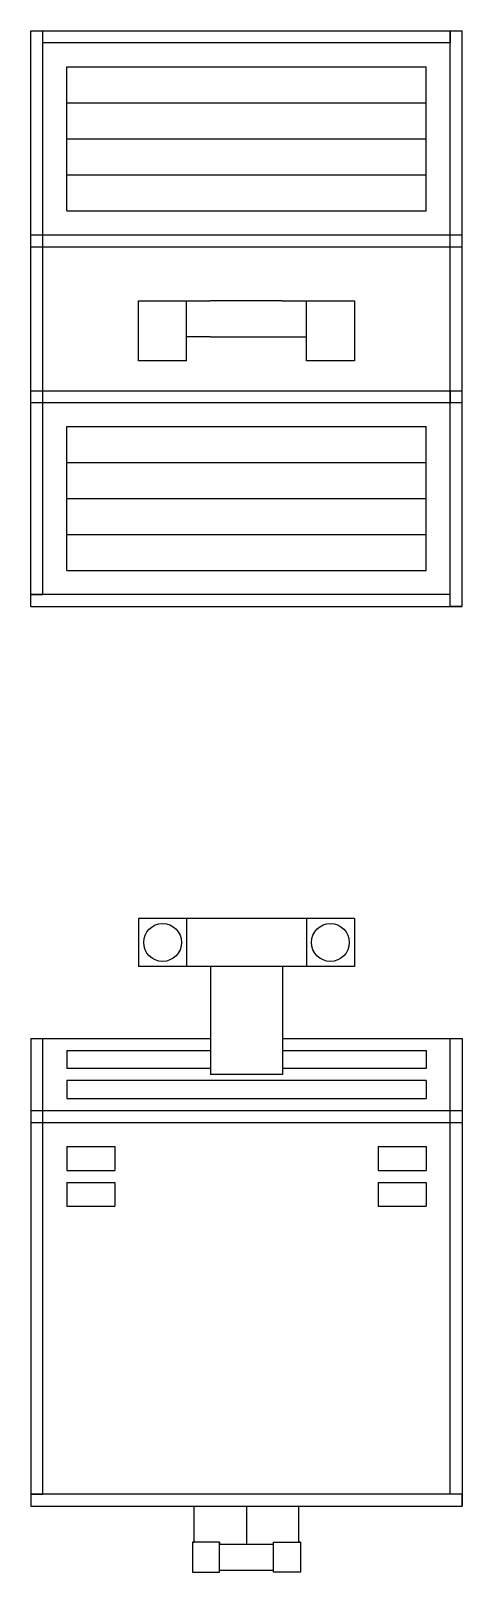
# Model space of a CAD drawing. Header units: inches. Extents: x 8 to 216, y -37 to 92.
# Drawn here: x 8 to 44, y -37 to 91.5 of the extents above; entities that cross this region are included whole.
import ezdxf

# ---------------------------------------------------------------- set-up
doc = ezdxf.new("R2010")
doc.units = ezdxf.units.IN
doc.header["$LTSCALE"] = 8
doc.header["$MEASUREMENT"] = 0

msp = doc.modelspace()

# ---------------------------------------------------------------- linework, layer by layer
for p, q in [((8, 43.5), (8, 91.5)), ((8, 91.5), (44, 91.5)), ((9, 44.5), (9, 91.5)), ((43, 43.5), (43, 91.5)), ((43, 91.5), (43, 90.5)), ((44, 43.5), (44, 91.5)), ((43, 90.5), (9, 90.5)), ((11, 88.5), (41, 88.5)), ((11, 76.5), (11, 88.5)), ((41, 76.5), (41, 88.5)), ((11, 85.5), (41, 85.5)), ((11, 82.5), (41, 82.5)), ((11, 79.5), (41, 79.5)), ((11, 76.5), (41, 76.5)), ((8, 74.5), (44, 74.5)), ((8, 73.5), (44, 73.5)), ((17, 66), (17, 69)), ((17, 69), (23, 69)), ((18, 69), (23, 69)), ((21, 64), (21, 69)), ((29, 69), (23, 69)), ((29, 69), (32, 69)), ((31, 64), (31, 69)), ((32, 69), (35, 69)), ((35, 69), (35, 66)), ((17, 64), (17, 66)), ((23, 66), (21, 66)), ((23, 66), (29, 66)), ((29, 66), (31, 66)), ((35, 66), (35, 64)), ((21, 64), (17, 64)), ((35, 64), (31, 64)), ((8, 61.5), (44, 61.5)), ((44, 60.5), (8, 60.5)), ((43, 61.5), (43, 60.5)), ((11, 58.5), (41, 58.5)), ((11, 46.5), (11, 58.5)), ((41, 46.5), (41, 58.5)), ((11, 55.5), (41, 55.5)), ((11, 52.5), (41, 52.5)), ((11, 49.5), (41, 49.5)), ((11, 46.5), (41, 46.5)), ((43, 44.5), (8, 44.5)), ((8, 44.5), (9, 44.5)), ((43, 43.5), (43, 44.5)), ((8, 43.5), (44, 43.5)), ((44, 43.5), (43, 43.5)), ((17, 17.5), (17, 13.5)), ((35, 17.5), (17, 17.5)), ((21, 17.5), (21, 13.5)), ((31, 17.5), (31, 13.5)), ((35, 17.5), (35, 13.5)), ((35, 13.5), (17, 13.5)), ((23, 13.5), (23, 4.5)), ((29, 13.5), (29, 4.5)), ((8, 7.5), (23, 7.5)), ((8, 7.5), (8, -31.5)), ((9, -30.5), (9, 7.5)), ((11, 6.5), (11, 5)), ((11, 6.5), (23, 6.5)), ((29, 7.5), (44, 7.5)), ((29, 6.5), (41, 6.5)), ((41, 6.5), (41, 5)), ((43, -30.5), (43, 7.5)), ((44, 7.5), (44, -31.5)), ((23, 5), (11, 5)), ((41, 4), (11, 4)), ((11, 4), (11, 2.5)), ((29, 4.5), (23, 4.5)), ((41, 5), (29, 5)), ((41, 4), (41, 2.5)), ((8, 1.5), (44, 1.5)), ((8, 1.5), (8, 0.5)), ((11, 2.5), (41, 2.5)), ((8, 0.5), (44, 0.5)), ((11, -1.5), (15, -1.5)), ((11, -1.5), (11, -3.5)), ((15, -1.5), (15, -3.5)), ((37, -1.5), (37, -3.5)), ((37, -1.5), (41, -1.5)), ((41, -1.5), (41, -3.5)), ((11, -3.5), (15, -3.5)), ((37, -3.5), (41, -3.5)), ((11, -4.5), (15, -4.5)), ((11, -4.5), (11, -6.5)), ((15, -4.5), (15, -6.5)), ((37, -4.5), (41, -4.5)), ((37, -4.5), (37, -6.5)), ((41, -4.5), (41, -6.5)), ((11, -6.5), (15, -6.5)), ((37, -6.5), (41, -6.5)), ((44, -30.5), (8, -30.5)), ((8, -30.5), (9, -30.5)), ((44, -30.5), (43, -30.5)), ((44, -31.5), (44, -30.5)), ((8, -31.5), (44, -31.5)), ((8, -31.5), (26, -31.5)), ((21.625, -34.5), (21.625, -31.5)), ((26, -31.5), (26, -34.667)), ((30.375, -34.5), (30.375, -31.5)), ((21.5, -34.5), (21.5, -37)), ((23.75, -34.5), (21.5, -34.5)), ((21.5, -34.5), (21.625, -34.5)), ((23.75, -37), (23.75, -34.5)), ((23.75, -34.5), (23.75, -34.667)), ((23.75, -34.667), (28.25, -34.667)), ((28.25, -34.5), (30.5, -34.5)), ((28.25, -37), (28.25, -34.5)), ((30.5, -34.5), (30.375, -34.5)), ((30.5, -34.5), (30.5, -34.5)), ((30.5, -34.5), (30.5, -37)), ((21.5, -37), (23.75, -37)), ((23.75, -37), (23.75, -36.833)), ((23.75, -36.833), (28.25, -36.833)), ((30.5, -37), (28.25, -37))]:
    msp.add_line(p, q)
for centre in [(19, 15.5), (33, 15.5)]:
    msp.add_circle(centre, 1.581)

doc.saveas('drawing.dxf')
